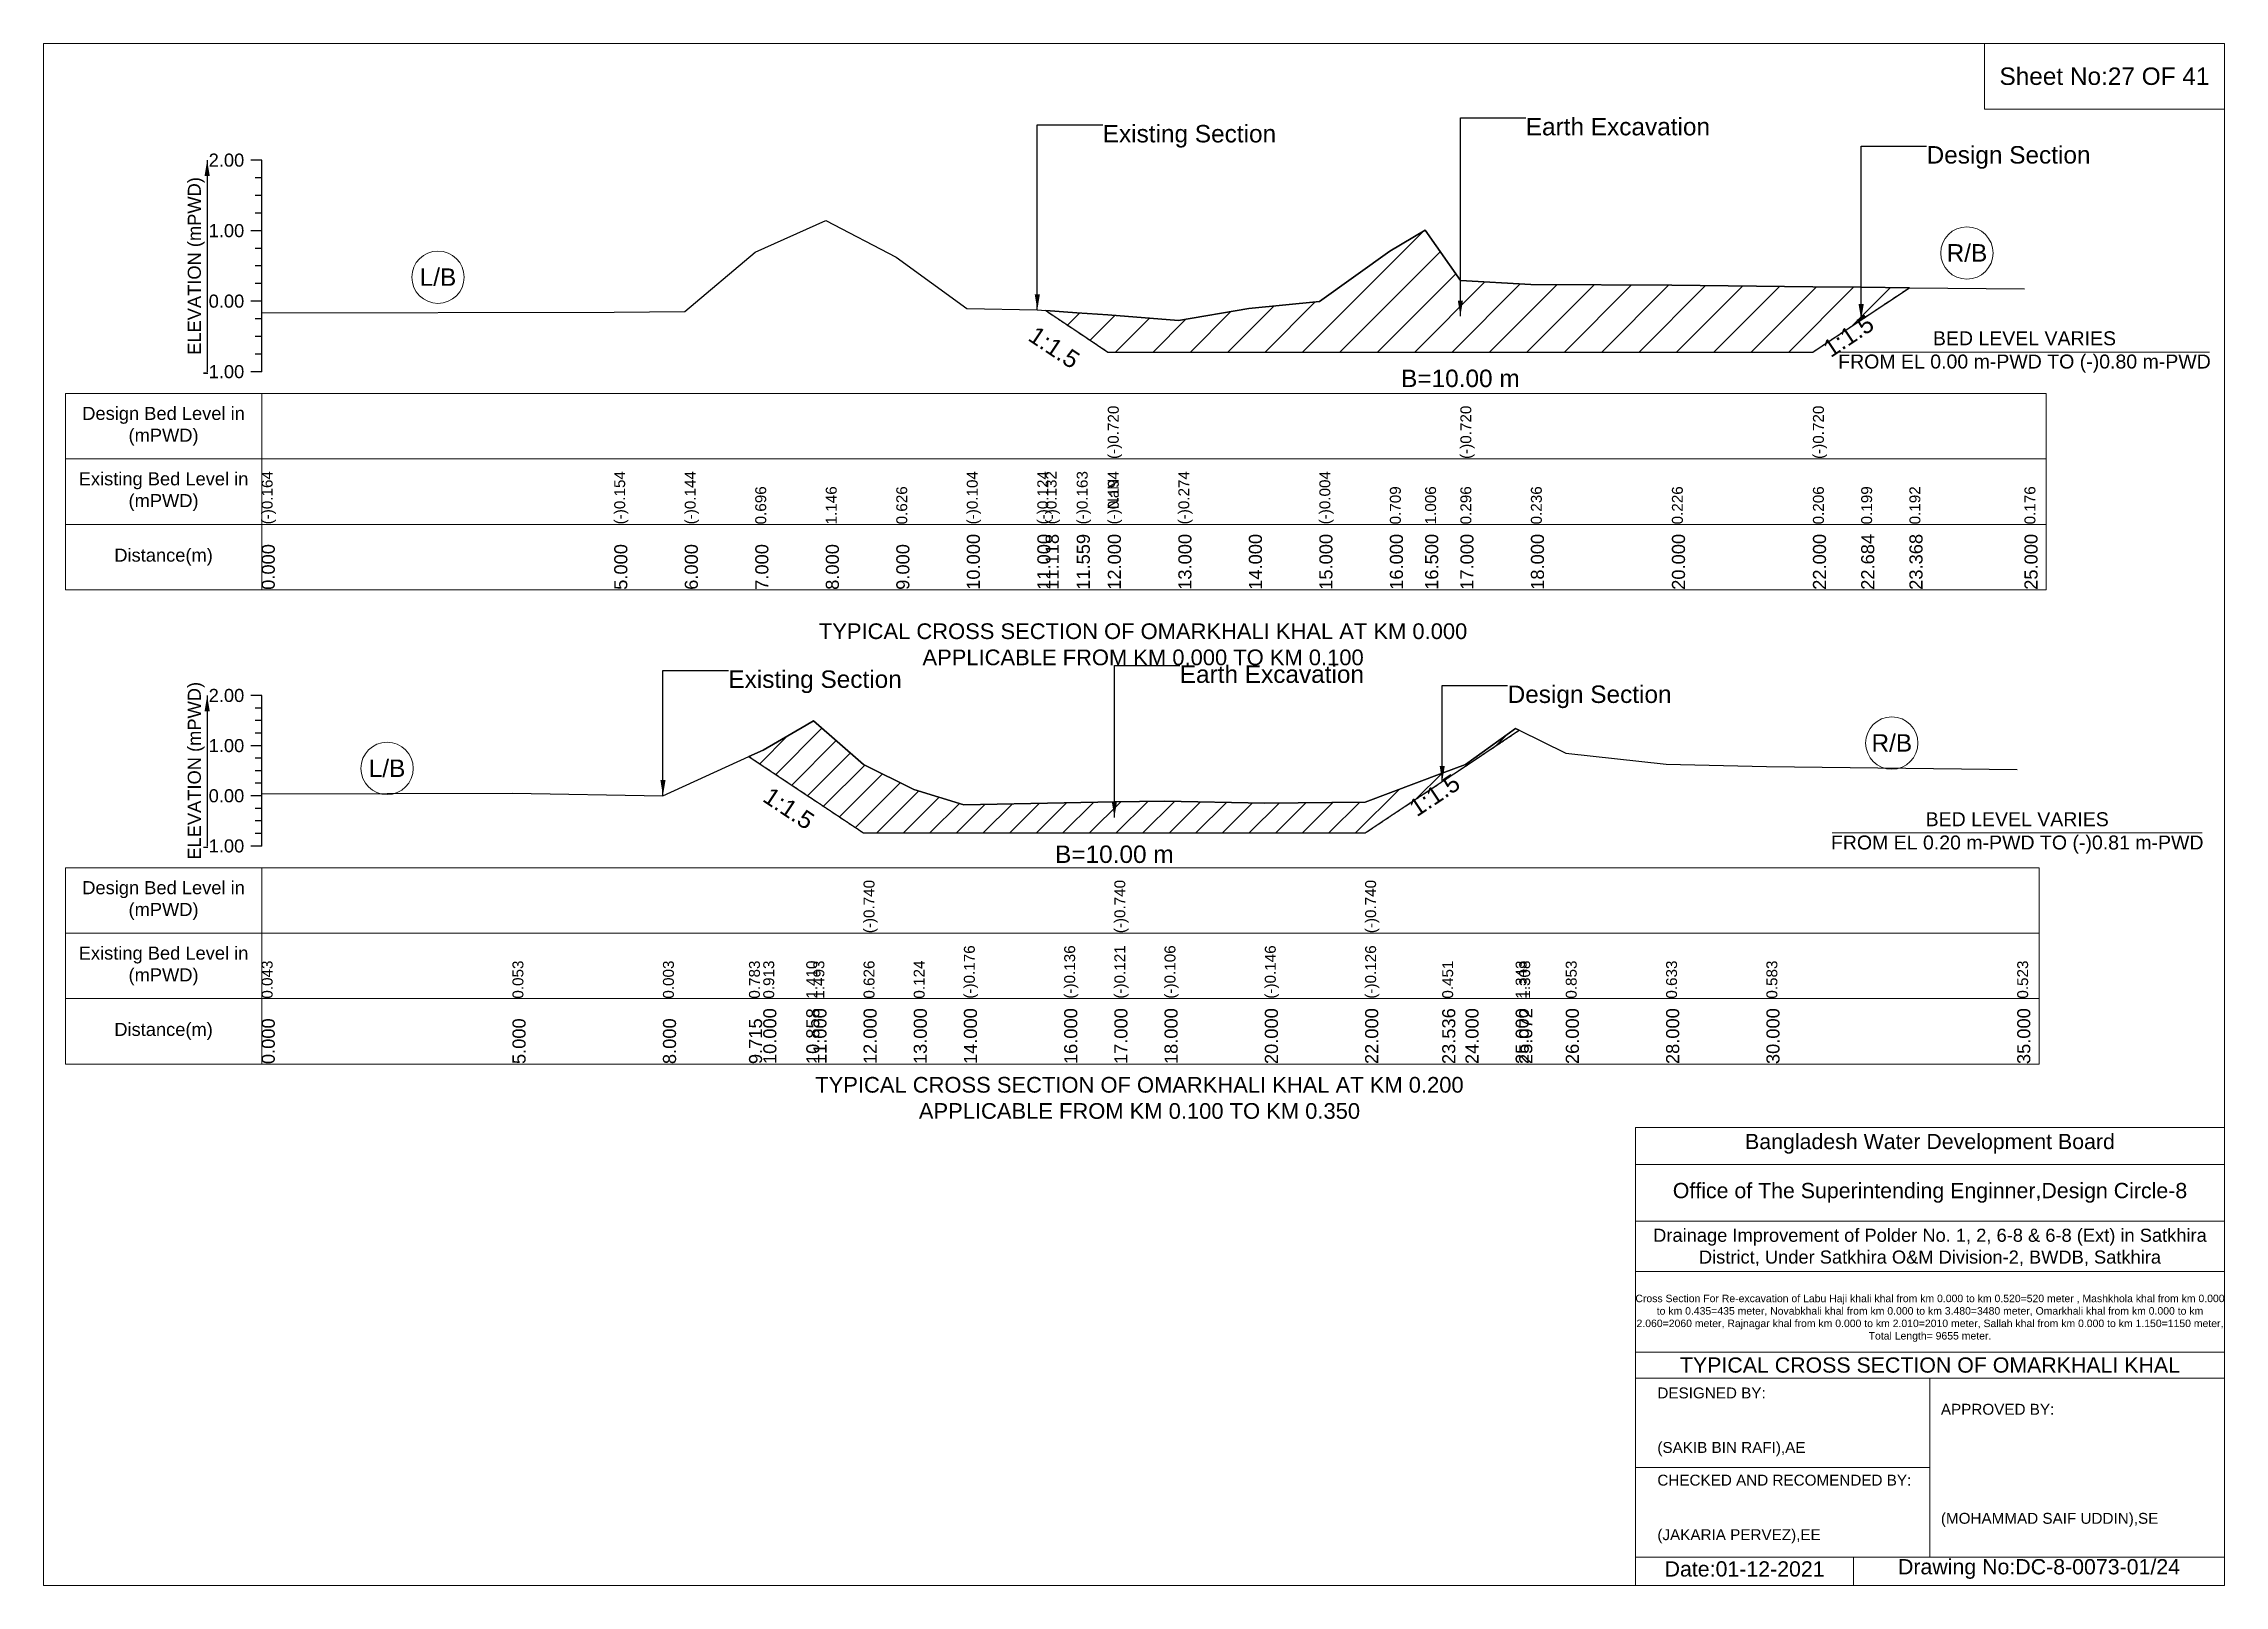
# Model space of a CAD drawing. Header units: inches. Extents: x 93000 to 486000, y -4242 to 0.
# Drawn here: x 360000 to 366000, y -4242 to 0 of the extents above; entities that cross this region are included whole.
import ezdxf

# ---------------------------------------------------------------- set-up
doc = ezdxf.new("R2010")
doc.units = ezdxf.units.IN
doc.header["$LTSCALE"] = 7
doc.header["$MEASUREMENT"] = 0
doc.linetypes.add('DASHED', pattern=[0.75, 0.5, -0.25])
for name, color, linetype, lineweight in [('Cross section Data Border', 7, 'Continuous', 9), ('Cross Section Labels', 7, 'Continuous', 9), ('Design_Bed_Level for Xsection', 7, 'DASHED', 25), ('Existing_Bed_Level for Xsection', 7, 'Continuous', 25), ('Long Section Labels', 7, 'Continuous', 9)]:
    doc.layers.add(name, color=color, linetype=linetype, lineweight=lineweight)
doc.styles.get("Standard").update_dxf_attribs({"font": 'arial.ttf'})
doc.dimstyles.get("Standard").update_dxf_attribs({"dimtxt": 0.18, "dimasz": 0.18, "dimexe": 0.18, "dimexo": 0.0625, "dimgap": 0.09, "dimtad": 0, "dimtih": 1, "dimtoh": 1, "dimdec": 4, "dimzin": 0, "dimdsep": 46, "dimtxsty": 'Standard', "dimcen": 0.09, "dimadec": 0, "dimazin": 0, "dimtfac": 1, "dimtdec": 4, "dimtofl": 0, "dimtmove": 0, "dimatfit": 3, "dimfxl": 1, "dimtolj": 1, "dimtzin": 0, "dimarcsym": 0})

msp = doc.modelspace()

# ---------------------------------------------------------------- texts
at = {"layer": 'Cross section Data Border', "attachment_point": 5}
for s, insert, char_height in [('Sheet No:27 OF 41', (365670, -90), 48), ('Bangladesh Water Development Board', (365190, -3027), 42), ('Office of The Superintending Enginner,Design Circle-8', (365190, -3162), 42)]:
    msp.add_mtext(s, dxfattribs=dict(at, insert=insert, char_height=char_height))
at = {"layer": 'Cross section Data Border'}
for s, insert, char_height, width, attachment_point in [('Design Bed Level in (mPWD)', (360330, -1052.8), 36, 480, 5), ('Existing Bed Level in (mPWD)', (360330, -1232.8), 36, 480, 5), ('Distance(m)', (360330, -1412.8), 36, 480, 5), ('Design Bed Level in (mPWD)', (360330, -2357.7), 36, 480, 5), ('Existing Bed Level in (mPWD)', (360330, -2537.7), 36, 480, 5), ('Distance(m)', (360330, -2717.7), 36, 480, 5), ('Drainage Improvement of Polder No. 1, 2, 6-8 & 6-8 (Ext) in Satkhira District, Under Satkhira O&M Division-2, BWDB, Satkhira', (365190, -3312), 36, 1680, 5), ('Cross Section For Re-excavation of Labu Haji khali khal from km 0.000 to km 0.520=520 meter , Mashkhola khal from km 0.000 to km 0.435=435 meter, Novabkhali khal from km 0.000 to km 3.480=3480 meter, Omarkhali khal from km 0.000 to km 2.060=2060 meter, Rajnagar khal from km 0.000 to km 2.010=2010 meter, Sallah khal from km 0.000 to km 1.150=1150 meter, Total Length= 9655 meter. ', (365190, -3507), 20.5611, 1620, 5), ('TYPICAL CROSS SECTION OF OMARKHALI KHAL', (365190, -3636), 42, 1680, 5), ('DESIGNED BY:^J^J^J(SAKIB BIN RAFI),AE', (364440, -3792), 30, 840, 4), ('APPROVED BY:^J^J^J^J^J^J(MOHAMMAD SAIF UDDIN),SE', (365220, -3912), 30, 840, 4), ('CHECKED AND RECOMENDED BY:^J^J^J(JAKARIA PERVEZ),EE', (364440, -4032), 30, 840, 4), ('Date:01-12-2021', (364680, -4197), 42, 840, 5), ('Drawing No:DC-8-0073-01/24', (365490, -4197), 42, 1320, 5)]:
    msp.add_mtext(s, dxfattribs=dict(at, insert=insert, char_height=char_height, width=width, attachment_point=attachment_point))
at = {"layer": 'Cross Section Labels'}
for s, insert, char_height, attachment_point in [('Existing Section', (362914, -223.8), 48, 1), ('Earth Excavation', (364078, -204.4), 48, 1), ('Design Section', (365180.7, -282), 48, 1), ('R/B', (365291.7, -576.1), 48, 5), ('L/B', (361085, -642.7), 48, 5), ('BED LEVEL VARIES ^JFROM EL 0.00 m-PWD TO (-)0.80 m-PWD', (365450, -848.5), 38.4, 5), ('B=10.00 m', (363898, -897), 48, 2), ('TYPICAL CROSS SECTION OF OMARKHALI KHAL AT KM 0.000^JAPPLICABLE FROM KM 0.000 TO KM 0.100', (363025, -1653), 43.2, 5), ('Existing Section', (361884, -1724.7), 48, 1), ('Earth Excavation', (363126, -1710.9), 48, 1), ('Design Section', (364028, -1766.1), 48, 1), ('R/B', (365085, -1924.4), 48, 5), ('L/B', (360945, -1994.1), 48, 5), ('BED LEVEL VARIES ^JFROM EL 0.20 m-PWD TO (-)0.81 m-PWD', (365430, -2171.8), 38.4, 5), ('B=10.00 m', (362946, -2206.3), 48, 2), ('TYPICAL CROSS SECTION OF OMARKHALI KHAL AT KM 0.200^JAPPLICABLE FROM KM 0.100 TO KM 0.350', (363015, -2901), 43.2, 5)]:
    msp.add_mtext(s, dxfattribs=dict(at, insert=insert, char_height=char_height, attachment_point=attachment_point))
at = {"layer": 'Cross Section Labels', "char_height": 48, "attachment_point": 2}
for insert, rotation in [((364952.2, -784.3), 33.69007), ((362794, -815.8), 326.30993), ((363813.5, -2047.8), 33.69007), ((362063.8, -2084), 326.30993)]:
    msp.add_mtext('1:1.5', dxfattribs=dict(at, insert=insert, rotation=rotation))
at = {"layer": 'Existing_Bed_Level for Xsection', "char_height": 36, "attachment_point": 6}
for s, insert in [('2.00', (360552, -320.8)), ('1.00', (360552, -514.8)), ('0.00', (360552, -708.8)), ('-1.00', (360552, -902.8)), ('2.00', (360552, -1793.7)), ('1.00', (360552, -1931.7)), ('0.00', (360552, -2069.7)), ('-1.00', (360552, -2207.7))]:
    msp.add_mtext(s, dxfattribs=dict(at, insert=insert))
at = {"layer": 'Existing_Bed_Level for Xsection', "char_height": 36, "attachment_point": 5, "rotation": 90}
for insert in [(360420, -611.8), (360420, -2000.7)]:
    msp.add_mtext('ELEVATION (mPWD)', dxfattribs=dict(at, insert=insert))
at = {"layer": 'Long Section Labels', "attachment_point": 1, "rotation": 90}
for s, insert, char_height in [('(-)0.720', (362928, -1142.8), 30), ('(-)0.720', (363898, -1142.8), 30), ('(-)0.720', (364868, -1142.8), 30), ('(-)0.164', (360600, -1322.8), 30), ('(-)0.154', (361570, -1322.8), 30), ('(-)0.144', (361764, -1322.8), 30), ('(-)0.104', (362540, -1322.8), 30), ('(-)0.104', (362540, -1322.8), 30), ('(-)0.124', (362734, -1322.8), 30), ('(-)0.132', (362757, -1322.8), 30), ('(-)0.163', (362842.5, -1322.8), 30), ('(-)0.194', (362928, -1322.8), 30), ('(-)0.194', (362928, -1322.8), 30), ('(-)0.274', (363122, -1322.8), 30), ('(-)0.004', (363510, -1322.8), 30), ('0.696', (361958, -1322.8), 30), ('1.146', (362152, -1322.8), 30), ('0.626', (362346, -1322.8), 30), ('(-)NaN', (362928, -1322.8), 30), ('(-)NaN', (362928, -1322.8), 30), ('0.709', (363704, -1322.8), 30), ('1.006', (363801, -1322.8), 30), ('0.296', (363898, -1322.8), 30), ('0.296', (363898, -1322.8), 30), ('0.296', (363898, -1322.8), 30), ('0.236', (364092, -1322.8), 30), ('0.226', (364480, -1322.8), 30), ('0.206', (364868, -1322.8), 30), ('0.206', (364868, -1322.8), 30), ('0.199', (365000.7, -1322.8), 30), ('0.192', (365133.5, -1322.8), 30), ('0.176', (365450, -1322.8), 30), ('0.000', (360600, -1502.8), 36), ('5.000', (361570, -1502.8), 36), ('6.000', (361764, -1502.8), 36), ('7.000', (361958, -1502.8), 36), ('8.000', (362152, -1502.8), 36), ('9.000', (362346, -1502.8), 36), ('10.000', (362540, -1502.8), 36), ('11.000', (362734, -1502.8), 36), ('11.118', (362757, -1502.8), 36), ('11.559', (362842.5, -1502.8), 36), ('12.000', (362928, -1502.8), 36), ('12.000', (362928, -1502.8), 36), ('12.000', (362928, -1502.8), 36), ('13.000', (363122, -1502.8), 36), ('14.000', (363316, -1502.8), 36), ('15.000', (363510, -1502.8), 36), ('16.000', (363704, -1502.8), 36), ('16.500', (363801, -1502.8), 36), ('17.000', (363898, -1502.8), 36), ('17.000', (363898, -1502.8), 36), ('17.000', (363898, -1502.8), 36), ('18.000', (364092, -1502.8), 36), ('20.000', (364480, -1502.8), 36), ('22.000', (364868, -1502.8), 36), ('22.000', (364868, -1502.8), 36), ('22.000', (364868, -1502.8), 36), ('22.684', (365000.7, -1502.8), 36), ('23.368', (365133.5, -1502.8), 36), ('25.000', (365450, -1502.8), 36), ('(-)0.740', (362256, -2447.7), 30), ('(-)0.740', (362946, -2447.7), 30), ('(-)0.740', (363636, -2447.7), 30), ('(-)0.176', (362532, -2627.7), 30), ('(-)0.136', (362808, -2627.7), 30), ('(-)0.121', (362946, -2627.7), 30), ('(-)0.121', (362946, -2627.7), 30), ('(-)0.121', (362946, -2627.7), 30), ('(-)0.106', (363084, -2627.7), 30), ('(-)0.146', (363360, -2627.7), 30), ('(-)0.126', (363636, -2627.7), 30), ('(-)0.126', (363636, -2627.7), 30), ('(-)0.126', (363636, -2627.7), 30), ('0.043', (360600, -2627.7), 30), ('0.053', (361290, -2627.7), 30), ('0.003', (361704, -2627.7), 30), ('0.783', (361940.7, -2627.7), 30), ('0.913', (361980, -2627.7), 30), ('1.410', (362098.3, -2627.7), 30), ('1.493', (362118, -2627.7), 30), ('0.626', (362256, -2627.7), 30), ('0.626', (362256, -2627.7), 30), ('0.626', (362256, -2627.7), 30), ('0.626', (362256, -2627.7), 30), ('0.124', (362394, -2627.7), 30), ('0.451', (363848, -2627.7), 30), ('1.343', (364050, -2627.7), 30), ('1.308', (364059.9, -2627.7), 30), ('0.853', (364188, -2627.7), 30), ('0.633', (364464, -2627.7), 30), ('0.583', (364740, -2627.7), 30), ('0.523', (365430, -2627.7), 30), ('0.000', (360600, -2807.7), 36), ('5.000', (361290, -2807.7), 36), ('8.000', (361704, -2807.7), 36), ('9.715', (361940.7, -2807.7), 36), ('10.000', (361980, -2807.7), 36), ('10.858', (362098.3, -2807.7), 36), ('11.000', (362118, -2807.7), 36), ('12.000', (362256, -2807.7), 36), ('12.000', (362256, -2807.7), 36), ('12.000', (362256, -2807.7), 36), ('13.000', (362394, -2807.7), 36), ('14.000', (362532, -2807.7), 36), ('16.000', (362808, -2807.7), 36), ('17.000', (362946, -2807.7), 36), ('17.000', (362946, -2807.7), 36), ('17.000', (362946, -2807.7), 36), ('18.000', (363084, -2807.7), 36), ('20.000', (363360, -2807.7), 36), ('22.000', (363636, -2807.7), 36), ('22.000', (363636, -2807.7), 36), ('22.000', (363636, -2807.7), 36), ('23.536', (363848, -2807.7), 36), ('24.000', (363912, -2807.7), 36), ('25.000', (364050, -2807.7), 36), ('25.072', (364059.9, -2807.7), 36), ('26.000', (364188, -2807.7), 36), ('28.000', (364464, -2807.7), 36), ('30.000', (364740, -2807.7), 36), ('35.000', (365430, -2807.7), 36)]:
    msp.add_mtext(s, dxfattribs=dict(at, insert=insert, char_height=char_height))

# ---------------------------------------------------------------- hatches: boundary and pattern name
at = {"layer": 'Existing_Bed_Level for Xsection'}
h = msp.add_hatch(dxfattribs=at)
h.set_pattern_fill('ANSI31', color=256, scale=582, style=0)
h.paths.add_polyline_path([(362757, -734.5), (362842.5, -791.5), (362928, -848.5), (363122, -848.5), (363316, -848.5), (363510, -848.5), (363704, -848.5), (363801, -848.5), (363898, -848.5), (364092, -848.5), (364480, -848.5), (364868, -848.5), (365000.7, -760), (365133.5, -671.5), (365000.7, -670.2), (364868, -668.9), (364480, -665), (364092, -663.1), (363898, -651.4), (363801, -513.7), (363704, -571.3), (363510, -709.6), (363316, -729), (363122, -762), (362928, -746.5), (362842.5, -740.5)])
h = msp.add_hatch(dxfattribs=at)
h.set_pattern_fill('ANSI31', color=256, scale=414, style=0)
h.paths.add_polyline_path([(361940.7, -1961.6), (361980, -1987.8), (362098.3, -2066.7), (362118, -2079.8), (362256, -2171.8), (362394, -2171.8), (362532, -2171.8), (362808, -2171.8), (362946, -2171.8), (363084, -2171.8), (363360, -2171.8), (363636, -2171.8), (363848, -2030.5), (363912, -1987.8), (364050, -1895.8), (364059.9, -1889.2), (364050, -1884.4), (363912, -1983.3), (363848, -2007.4), (363636, -2087.1), (363360, -2089.9), (363084, -2084.3), (362946, -2086.4), (362808, -2088.5), (362532, -2094), (362394, -2052.6), (362256, -1983.3), (362118, -1863.7), (362098.3, -1875.1), (361980, -1943.7)])

# ---------------------------------------------------------------- linework, layer by layer
at = {"layer": 'Cross section Data Border'}
for points in [[(360000, 0), (366000, 0), (366000, -4242), (360000, -4242)], [(365340, 0), (366000, 0), (366000, -180), (365340, -180)], [(360060, -962.8), (365510, -962.8), (365510, -1502.8), (360060, -1502.8)], [(360060, -2267.7), (365490, -2267.7), (365490, -2807.7), (360060, -2807.7)]]:
    msp.add_lwpolyline(points, close=True, dxfattribs=at)
for points in [[(360600, -962.8), (360600, -1502.8)], [(360060, -1142.8), (365510, -1142.8)], [(360060, -1322.8), (365510, -1322.8)], [(360600, -2267.7), (360600, -2807.7)], [(360060, -2447.7), (365490, -2447.7)], [(360060, -2627.7), (365490, -2627.7)], [(364380, -4242), (364380, -2982), (366000, -2982)], [(364380, -3084), (366000, -3084)], [(364380, -3240), (366000, -3240)], [(364380, -3378), (366000, -3378)], [(364380, -3600), (366000, -3600)], [(364380, -3672), (366000, -3672)], [(365190, -3672), (365190, -4164)], [(364380, -3918), (365190, -3918)], [(364380, -4164), (366000, -4164)], [(364980, -4164), (364980, -4242)]]:
    msp.add_lwpolyline(points, dxfattribs=at)
at = {"layer": 'Cross Section Labels'}
for points in [[(364941, -848.5), (365959, -848.5)], [(364921, -2171.8), (365939, -2171.8)]]:
    msp.add_lwpolyline(points, dxfattribs=at)
for centre in [(365291.7, -576.1), (361085, -642.7), (365085, -1924.4), (360945, -1994.1)]:
    msp.add_circle(centre, 72, dxfattribs=at)
at = {"layer": 'Design_Bed_Level for Xsection'}
for points in [[(362757, -734.5), (362842.5, -791.5), (362928, -848.5), (363898, -848.5), (364868, -848.5), (365000.7, -760), (365133.5, -671.5)], [(361940.7, -1961.6), (362098.3, -2066.7), (362256, -2171.8), (362946, -2171.8), (363636, -2171.8), (363848, -2030.5), (364059.9, -1889.2)]]:
    msp.add_lwpolyline(points, dxfattribs=at)
at = {"layer": 'Existing_Bed_Level for Xsection'}
for points in [[(360600, -320.8), (360570, -320.8)], [(360600, -902.8), (360600, -708.8), (360600, -514.8), (360600, -320.8)], [(360600, -369.3), (360582, -369.3)], [(360600, -417.8), (360582, -417.8)], [(360600, -466.3), (360582, -466.3)], [(360600, -514.8), (360570, -514.8)], [(360600, -740.7), (361570, -738.7), (361764, -736.8), (361958, -573.8), (362152, -486.5), (362346, -587.4), (362540, -729), (362734, -732.9), (362757, -734.5), (362842.5, -740.5), (362928, -746.5), (362928, -746.5), (363122, -762), (363316, -729), (363510, -709.6), (363704, -571.3), (363801, -513.7), (363898, -651.4), (363898, -651.4), (364092, -663.1), (364480, -665), (364868, -668.9), (364868, -668.9), (365000.7, -670.2), (365133.5, -671.5), (365450, -674.7)], [(360600, -563.3), (360582, -563.3)], [(360600, -611.8), (360582, -611.8)], [(360600, -708.8), (360570, -708.8)], [(360600, -660.3), (360582, -660.3)], [(360600, -757.3), (360582, -757.3)], [(360600, -805.8), (360582, -805.8)], [(360600, -854.3), (360582, -854.3)], [(360600, -902.8), (360570, -902.8)], [(360600, -1793.7), (360570, -1793.7)], [(360600, -2207.7), (360600, -2069.7), (360600, -1931.7), (360600, -1793.7)], [(360600, -1828.2), (360582, -1828.2)], [(360600, -1862.7), (360582, -1862.7)], [(360600, -1897.2), (360582, -1897.2)], [(360600, -2063.8), (361290, -2062.4), (361704, -2069.3), (361940.7, -1961.6), (361980, -1943.7), (362098.3, -1875.1), (362118, -1863.7), (362256, -1983.3), (362256, -1983.3), (362394, -2052.6), (362532, -2094), (362808, -2088.5), (362946, -2086.4), (362946, -2086.4), (363084, -2084.3), (363360, -2089.9), (363636, -2087.1), (363636, -2087.1), (363848, -2007.4), (363912, -1983.3), (364050, -1884.4), (364059.9, -1889.2), (364188, -1952), (364464, -1982.4), (364740, -1989.3), (365430, -1997.5)], [(360600, -1931.7), (360570, -1931.7)], [(360600, -1966.2), (360582, -1966.2)], [(360600, -2000.7), (360582, -2000.7)], [(360600, -2035.2), (360582, -2035.2)], [(360600, -2069.7), (360570, -2069.7)], [(360600, -2104.2), (360582, -2104.2)], [(360600, -2138.7), (360582, -2138.7)], [(360600, -2207.7), (360570, -2207.7)], [(360600, -2173.2), (360582, -2173.2)]]:
    msp.add_lwpolyline(points, dxfattribs=at)
for points in [[(362757, -734.5), (362757, -734.5), (362842.5, -791.5), (362928, -848.5), (362928, -848.5), (363122, -848.5), (363316, -848.5), (363510, -848.5), (363704, -848.5), (363801, -848.5), (363898, -848.5), (363898, -848.5), (364092, -848.5), (364480, -848.5), (364868, -848.5), (364868, -848.5), (365000.7, -760), (365133.5, -671.5), (365133.5, -671.5), (365133.5, -671.5), (365000.7, -670.2), (364868, -668.9), (364868, -668.9), (364480, -665), (364092, -663.1), (363898, -651.4), (363898, -651.4), (363801, -513.7), (363704, -571.3), (363510, -709.6), (363316, -729), (363122, -762), (362928, -746.5), (362928, -746.5), (362842.5, -740.5), (362757, -734.5)], [(361940.7, -1961.6), (361980, -1987.8), (362098.3, -2066.7), (362118, -2079.8), (362256, -2171.8), (362256, -2171.8), (362394, -2171.8), (362532, -2171.8), (362808, -2171.8), (362946, -2171.8), (362946, -2171.8), (363084, -2171.8), (363360, -2171.8), (363636, -2171.8), (363636, -2171.8), (363848, -2030.5), (363912, -1987.8), (364050, -1895.8), (364059.9, -1889.2), (364059.9, -1889.2), (364059.9, -1889.2), (364050, -1884.4), (363912, -1983.3), (363848, -2007.4), (363636, -2087.1), (363636, -2087.1), (363360, -2089.9), (363084, -2084.3), (362946, -2086.4), (362946, -2086.4), (362808, -2088.5), (362532, -2094), (362394, -2052.6), (362256, -1983.3), (362256, -1983.3), (362118, -1863.7), (362098.3, -1875.1), (361980, -1943.7)]]:
    msp.add_lwpolyline(points, close=True, dxfattribs=at)

msp.set_redraw_order([(e.dxf.handle, doc.entitydb.next_handle()) for e in msp.query("TEXT MTEXT ATTDEF DIMENSION ARC_DIMENSION")])  # texts and dimensions are drawn at this point

# ---------------------------------------------------------------- leaders
at = {"layer": 'Cross Section Labels', "annotation_type": 0, "has_hookline": 1, "hookline_direction": 0}
for points, text_width in [([(362734, -732.9), (362734, -223.8), (362913.9, -223.8)], 467.2), ([(363898, -750), (363898, -204.4), (364077.9, -204.4)], 497), ([(365000.7, -760), (365000.7, -282), (365180.7, -282)], 441.2), ([(361704, -2069.3), (361704, -1724.7), (361883.9, -1724.7)], 467.2), ([(362946, -2129.1), (362946, -1710.9), (363125.9, -1710.9)], 497), ([(363848, -2030.5), (363848, -1766.1), (364027.9, -1766.1)], 441.2)]:
    msp.add_leader(points, dimstyle='Standard', override={"dimasz": 43.2}, dxfattribs=dict(at, text_width=text_width))
at = {"layer": 'Existing_Bed_Level for Xsection'}
for points in [[(360450, -320.8), (360450, -902.8)], [(360450, -1793.7), (360450, -2207.7)]]:
    msp.add_leader(points, dimstyle='Standard', override={"dimasz": 43.2}, dxfattribs=at)

doc.saveas('drawing.dxf')
